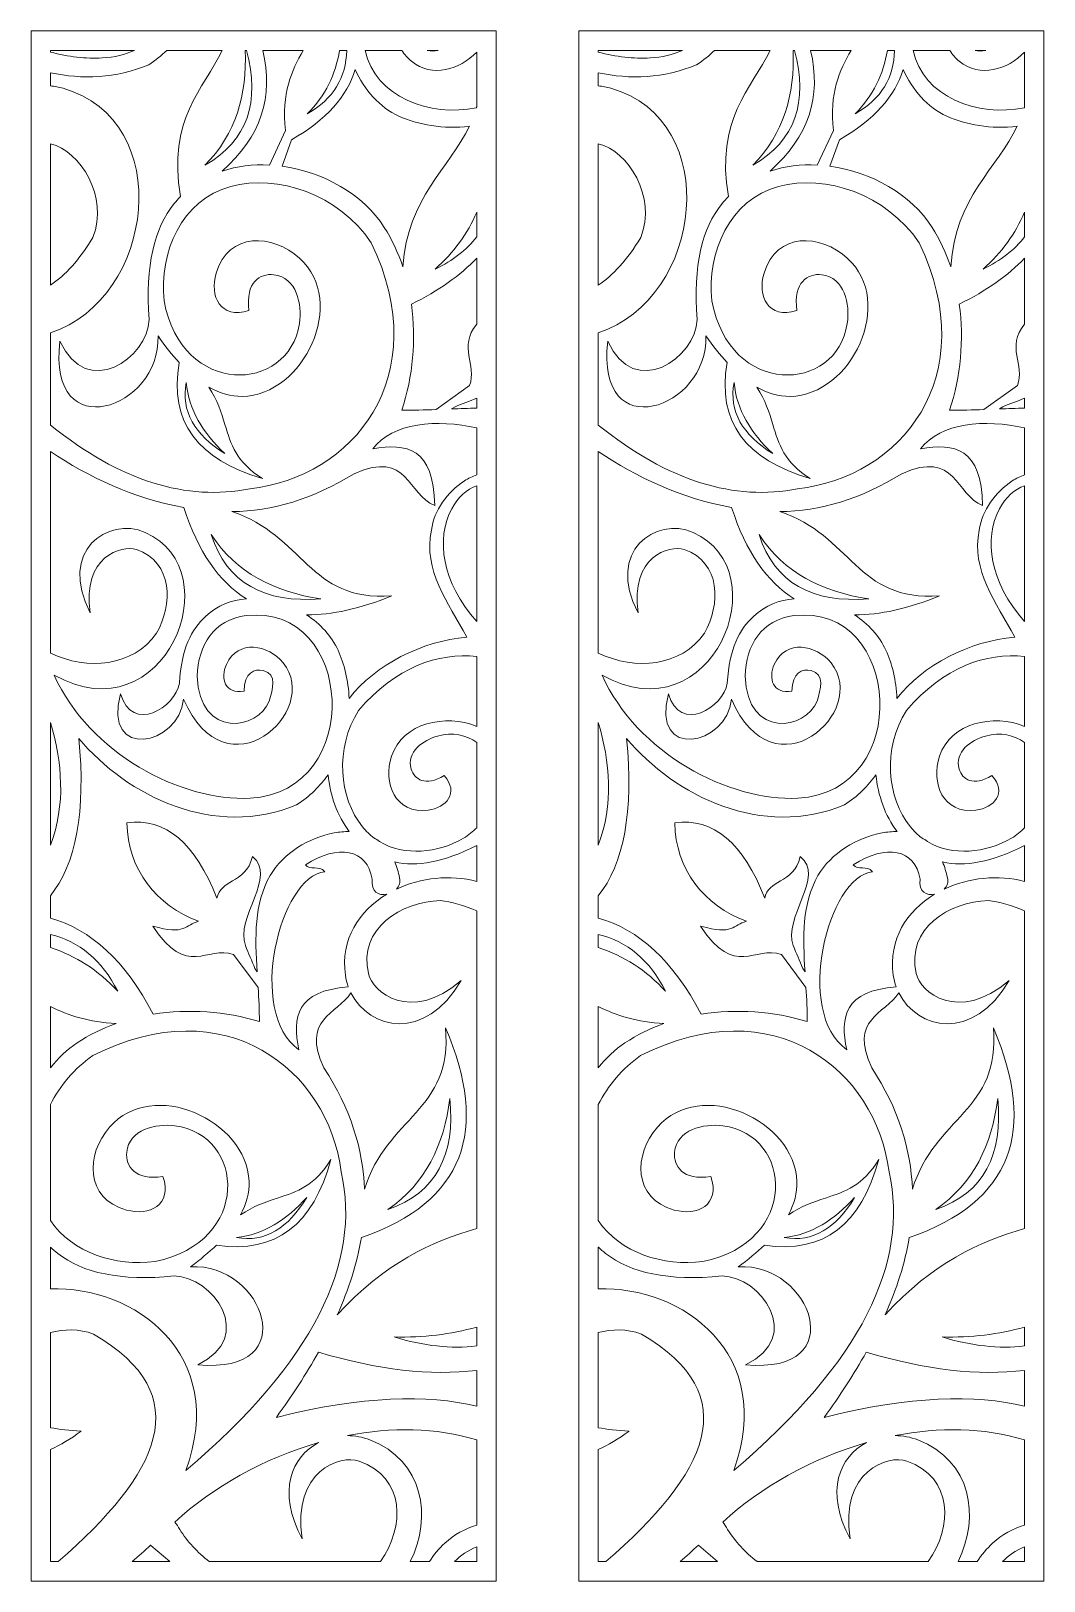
# Model space of a CAD drawing. Header units: centimetres. Extents: x -7.8 to 9.3, y -13.3 to 12.8.
import ezdxf

# ---------------------------------------------------------------- set-up
doc = ezdxf.new("R2010")
doc.units = ezdxf.units.CM
doc.header["$MEASUREMENT"] = 0
doc.layers.add('layer 1', color=7, linetype='Continuous')

msp = doc.modelspace()

# ---------------------------------------------------------------- linework, layer by layer
at = {"layer": 'layer 1', "color": 177, "lineweight": 9}
for points, knots in [([(-7.81154, 12.80697), (-7.81154, 12.80697), (0.02586, 12.80697), (0.02586, 12.80697), (0.02586, 12.80697), (0.02586, 12.80697), (0.02586, -13.31773), (0.02586, -13.31773), (0.02586, -13.31773), (0.02586, -13.31773), (-7.81154, -13.31773), (-7.81154, -13.31773), (-7.81154, -13.31773), (-7.81154, -13.31773), (-7.81154, 12.80697), (-7.81154, 12.80697)], [0, 0, 0, 0, 0.2, 0.2, 0.2, 0.2, 0.4, 0.4, 0.4, 0.4, 0.6, 0.6, 0.6, 0.6, 1, 1, 1, 1]), ([(-5.52409, 12.48041), (-5.52409, 12.48041), (-4.5893, 12.48041), (-4.5893, 12.48041), (-4.5893, 12.48041), (-4.90208, 11.8291), (-5.51597, 11.32034), (-5.29185, 10.01601), (-5.29185, 10.01601), (-5.32906, 9.97831), (-5.36499, 9.93877), (-5.39933, 9.89674), (-5.39933, 9.89674), (-5.73389, 9.48739), (-5.88992, 8.85389), (-5.82029, 7.94343), (-5.82029, 7.94343), (-5.83594, 7.30023), (-6.87472, 6.57402), (-7.32352, 7.57846), (-7.32352, 7.57846), (-7.53866, 5.77979), (-5.62428, 6.43579), (-5.67097, 7.66722), (-5.67097, 7.66722), (-5.55359, 7.4993), (-5.43503, 7.34907), (-5.31471, 7.21892), (-5.31471, 7.21892), (-5.48936, 6.21867), (-4.99743, 5.57978), (-3.9132, 5.26284), (-3.9132, 5.26284), (-4.35107, 5.53952), (-4.44496, 5.84454), (-4.54315, 6.17464), (-4.54315, 6.17464), (-4.6044, 6.37337), (-4.66859, 6.58393), (-4.81486, 6.80468), (-4.81486, 6.80468), (-4.63144, 6.69976), (-4.44421, 6.64521), (-4.25314, 6.64824), (-4.25314, 6.64824), (-3.21334, 6.66706), (-2.46975, 8.23839), (-3.28814, 8.97844), (-3.28814, 8.97844), (-3.73913, 9.39052), (-4.4825, 9.42534), (-4.69133, 8.72439), (-4.69133, 8.72439), (-4.80581, 8.34434), (-4.62478, 7.94161), (-4.13864, 8.09716), (-4.13864, 8.09716), (-4.20139, 8.57625), (-3.95344, 8.724), (-3.71936, 8.69938), (-3.71936, 8.69938), (-3.33259, 8.65221), (-3.24111, 8.19988), (-3.28952, 7.87939), (-3.28952, 7.87939), (-3.46487, 6.69308), (-5.27537, 6.62808), (-5.56916, 8.26108), (-5.56916, 8.26108), (-5.65478, 9.07338), (-5.27656, 9.95934), (-4.44671, 10.18615), (-4.44671, 10.18615), (-3.65525, 10.40085), (-2.63217, 10.05676), (-2.07722, 9.23811), (-2.07722, 9.23811), (-0.99418, 6.9729), (-2.39384, 5.27785), (-4.12617, 5.09176), (-4.12617, 5.09176), (-5.18637, 4.88088), (-6.30412, 5.21402), (-7.48499, 6.16608), (-7.48499, 6.16608), (-7.48499, 6.16608), (-7.48499, 7.7184), (-7.48499, 7.7184), (-7.48499, 7.7184), (-5.71133, 8.30613), (-5.3723, 11.30157), (-7.2716, 11.84143), (-7.2716, 11.84143), (-7.3423, 11.86152), (-7.41368, 11.87479), (-7.48499, 11.88199), (-7.48499, 11.88199), (-7.48499, 11.88199), (-7.48499, 12.10404), (-7.48499, 12.10404), (-7.48499, 12.10404), (-6.95005, 11.98598), (-6.38153, 12.00895), (-5.82769, 12.23907), (-5.82769, 12.23907), (-5.71411, 12.3127), (-5.61331, 12.3937), (-5.52409, 12.48041)], [0, 0, 0, 0, 0.03571429, 0.03571429, 0.03571429, 0.03571429, 0.07142857, 0.07142857, 0.07142857, 0.07142857, 0.10714286, 0.10714286, 0.10714286, 0.10714286, 0.14285714, 0.14285714, 0.14285714, 0.14285714, 0.17857143, 0.17857143, 0.17857143, 0.17857143, 0.21428571, 0.21428571, 0.21428571, 0.21428571, 0.25, 0.25, 0.25, 0.25, 0.28571429, 0.28571429, 0.28571429, 0.28571429, 0.32142857, 0.32142857, 0.32142857, 0.32142857, 0.35714286, 0.35714286, 0.35714286, 0.35714286, 0.39285714, 0.39285714, 0.39285714, 0.39285714, 0.42857143, 0.42857143, 0.42857143, 0.42857143, 0.46428571, 0.46428571, 0.46428571, 0.46428571, 0.5, 0.5, 0.5, 0.5, 0.53571429, 0.53571429, 0.53571429, 0.53571429, 0.57142857, 0.57142857, 0.57142857, 0.57142857, 0.60714286, 0.60714286, 0.60714286, 0.60714286, 0.64285714, 0.64285714, 0.64285714, 0.64285714, 0.67857143, 0.67857143, 0.67857143, 0.67857143, 0.71428571, 0.71428571, 0.71428571, 0.71428571, 0.75, 0.75, 0.75, 0.75, 0.78571429, 0.78571429, 0.78571429, 0.78571429, 0.82142857, 0.82142857, 0.82142857, 0.82142857, 0.85714286, 0.85714286, 0.85714286, 0.85714286, 0.89285714, 0.89285714, 0.89285714, 0.89285714, 0.92857143, 0.92857143, 0.92857143, 0.92857143, 1, 1, 1, 1]), ([(-7.48499, 12.48041), (-7.48499, 12.48041), (-6.0668, 12.48041), (-6.0668, 12.48041), (-6.0668, 12.48041), (-6.2249, 12.40878), (-6.40576, 12.36335), (-6.61069, 12.35235), (-6.61069, 12.35235), (-6.88652, 12.33755), (-7.18392, 12.37264), (-7.48499, 12.45206), (-7.48499, 12.45206), (-7.48499, 12.45206), (-7.48499, 12.48041), (-7.48499, 12.48041)], [0, 0, 0, 0, 0.2, 0.2, 0.2, 0.2, 0.4, 0.4, 0.4, 0.4, 0.6, 0.6, 0.6, 0.6, 1, 1, 1, 1]), ([(-4.20108, 12.48041), (-4.20108, 12.48041), (-4.17832, 12.48041), (-4.17832, 12.48041), (-4.17832, 12.48041), (-3.95027, 11.61695), (-4.15484, 10.95872), (-4.88037, 10.54679), (-4.88037, 10.54679), (-4.35696, 11.07025), (-4.17366, 11.73489), (-4.20108, 12.48041)], [0, 0, 0, 0, 0.25, 0.25, 0.25, 0.25, 0.5, 0.5, 0.5, 0.5, 1, 1, 1, 1]), ([(-3.90797, 12.48041), (-3.90797, 12.48041), (-3.22349, 12.48041), (-3.22349, 12.48041), (-3.22349, 12.48041), (-3.42168, 12.14437), (-3.59361, 11.75371), (-3.52305, 11.12855), (-3.52305, 11.12855), (-3.52305, 11.12855), (-3.79482, 10.54763), (-3.79482, 10.54763), (-3.79482, 10.54763), (-4.06737, 10.56124), (-4.33846, 10.52961), (-4.59064, 10.44635), (-4.59064, 10.44635), (-3.93626, 11.02083), (-3.71842, 11.7011), (-3.90797, 12.48041)], [0, 0, 0, 0, 0.16666667, 0.16666667, 0.16666667, 0.16666667, 0.33333333, 0.33333333, 0.33333333, 0.33333333, 0.5, 0.5, 0.5, 0.5, 0.66666667, 0.66666667, 0.66666667, 0.66666667, 1, 1, 1, 1]), ([(-2.61267, 12.48041), (-2.61267, 12.48041), (-2.49228, 12.48041), (-2.49228, 12.48041), (-2.49228, 12.48041), (-2.50084, 12.02327), (-2.71303, 11.66205), (-3.15615, 11.41202), (-3.15615, 11.41202), (-2.84879, 11.71613), (-2.67927, 12.07843), (-2.61267, 12.48041)], [0, 0, 0, 0, 0.25, 0.25, 0.25, 0.25, 0.5, 0.5, 0.5, 0.5, 1, 1, 1, 1]), ([(-2.17988, 12.48041), (-2.17988, 12.48041), (-1.56172, 12.48041), (-1.56172, 12.48041), (-1.56172, 12.48041), (-1.5191, 12.41132), (-1.46476, 12.34822), (-1.40157, 12.29623), (-1.40157, 12.29623), (-1.05104, 12.01771), (-0.58935, 12.15176), (-0.30069, 12.45183), (-0.30069, 12.45183), (-0.30069, 12.45183), (-0.30069, 11.53012), (-0.30069, 11.53012), (-0.30069, 11.53012), (-0.30213, 11.52477), (-0.30357, 11.51942), (-0.30506, 11.51411), (-0.30506, 11.51411), (-1.09231, 11.34839), (-2.01066, 11.69362), (-2.17988, 12.48041)], [0, 0, 0, 0, 0.14285714, 0.14285714, 0.14285714, 0.14285714, 0.28571429, 0.28571429, 0.28571429, 0.28571429, 0.42857143, 0.42857143, 0.42857143, 0.42857143, 0.57142857, 0.57142857, 0.57142857, 0.57142857, 0.71428571, 0.71428571, 0.71428571, 0.71428571, 1, 1, 1, 1]), ([(-1.13601, 12.48041), (-1.13601, 12.48041), (-0.95326, 12.48041), (-0.95326, 12.48041), (-0.95326, 12.48041), (-1.01905, 12.46805), (-1.08243, 12.46446), (-1.13601, 12.48041)], [0, 0, 0, 0, 0.33333333, 0.33333333, 0.33333333, 0.33333333, 1, 1, 1, 1]), ([(-0.4238, 11.20169), (-0.76449, 10.4917), (-1.46449, 10.01012), (-1.54616, 8.83201), (-1.54616, 8.83201), (-1.62457, 9.06961), (-1.72858, 9.2939), (-1.85875, 9.49669), (-1.85875, 9.49669), (-2.21662, 10.05627), (-2.88836, 10.4338), (-3.58129, 10.52775), (-3.58129, 10.52775), (-3.58129, 10.52775), (-3.41968, 10.97471), (-3.41968, 10.97471), (-3.41968, 10.97471), (-2.83518, 11.31233), (-2.48209, 11.70794), (-2.34827, 12.15822), (-2.34827, 12.15822), (-2.19728, 11.81457), (-1.9343, 11.5189), (-1.61135, 11.37193), (-1.61135, 11.37193), (-1.29348, 11.22666), (-0.86184, 11.14815), (-0.4238, 11.20169)], [0, 0, 0, 0, 0.125, 0.125, 0.125, 0.125, 0.25, 0.25, 0.25, 0.25, 0.375, 0.375, 0.375, 0.375, 0.5, 0.5, 0.5, 0.5, 0.625, 0.625, 0.625, 0.625, 0.75, 0.75, 0.75, 0.75, 1, 1, 1, 1]), ([(-7.48499, 8.52305), (-7.48499, 8.52305), (-7.48499, 10.90785), (-7.48499, 10.90785), (-7.48499, 10.90785), (-6.9769, 10.78253), (-6.49928, 10.01863), (-6.76913, 9.32426), (-6.76913, 9.32426), (-6.99741, 8.95051), (-7.23636, 8.68811), (-7.48499, 8.52305)], [0, 0, 0, 0, 0.25, 0.25, 0.25, 0.25, 0.5, 0.5, 0.5, 0.5, 1, 1, 1, 1]), ([(-0.30069, 9.75352), (-0.30069, 9.75352), (-0.30069, 9.33649), (-0.30069, 9.33649), (-0.30069, 9.33649), (-0.4696, 9.11922), (-0.70186, 8.93755), (-1.00147, 8.79397), (-1.00147, 8.79397), (-0.68342, 9.07218), (-0.45509, 9.39498), (-0.30069, 9.75352)], [0, 0, 0, 0, 0.25, 0.25, 0.25, 0.25, 0.5, 0.5, 0.5, 0.5, 1, 1, 1, 1]), ([(-0.30069, 8.97705), (-0.30069, 8.97705), (-0.30069, 7.86515), (-0.30069, 7.86515), (-0.30069, 7.86515), (-0.62189, 7.47643), (-0.28898, 7.18772), (-0.42271, 6.83009), (-0.42271, 6.83009), (-0.42271, 6.83009), (-0.9874, 6.4269), (-0.9874, 6.4269), (-0.9874, 6.4269), (-1.17972, 6.41982), (-1.37223, 6.41269), (-1.56436, 6.41829), (-1.56436, 6.41829), (-1.37558, 6.98153), (-1.31992, 7.60947), (-1.40151, 8.20181), (-1.40151, 8.20181), (-0.94269, 8.43131), (-0.57676, 8.69001), (-0.30069, 8.97705)], [0, 0, 0, 0, 0.14285714, 0.14285714, 0.14285714, 0.14285714, 0.28571429, 0.28571429, 0.28571429, 0.28571429, 0.42857143, 0.42857143, 0.42857143, 0.42857143, 0.57142857, 0.57142857, 0.57142857, 0.57142857, 0.71428571, 0.71428571, 0.71428571, 0.71428571, 1, 1, 1, 1]), ([(-4.54396, 5.68356), (-5.0555, 6.00476), (-5.28956, 6.39886), (-5.19538, 6.88208), (-5.19538, 6.88208), (-5.15754, 6.42333), (-4.91335, 6.03077), (-4.54396, 5.68356)], [0, 0, 0, 0, 0.33333333, 0.33333333, 0.33333333, 0.33333333, 1, 1, 1, 1]), ([(-0.30069, 6.61709), (-0.30069, 6.61709), (-0.30069, 6.44799), (-0.30069, 6.44799), (-0.30069, 6.44799), (-0.44058, 6.44813), (-0.58267, 6.44311), (-0.72581, 6.43695), (-0.72581, 6.43695), (-0.72581, 6.43695), (-0.66681, 6.47524), (-0.66681, 6.47524), (-0.66681, 6.47524), (-0.54641, 6.52138), (-0.42365, 6.56923), (-0.30069, 6.61709)], [0, 0, 0, 0, 0.2, 0.2, 0.2, 0.2, 0.4, 0.4, 0.4, 0.4, 0.6, 0.6, 0.6, 0.6, 1, 1, 1, 1]), ([(-0.30069, 6.11793), (-0.30069, 6.11793), (-0.30069, 5.32695), (-0.30069, 5.32695), (-0.30069, 5.32695), (-0.37192, 5.30256), (-0.44202, 5.26729), (-0.50965, 5.22313), (-0.50965, 5.22313), (-0.79152, 5.03576), (-1.01993, 4.7325), (-1.06497, 4.39269), (-1.06497, 4.39269), (-1.20439, 3.71577), (-0.78625, 3.17835), (-0.46733, 2.59117), (-0.46733, 2.59117), (-1.2294, 2.52105), (-2.00383, 2.13179), (-2.45145, 1.5558), (-2.45145, 1.5558), (-2.46407, 1.85939), (-2.53421, 2.144), (-2.63833, 2.37056), (-2.63833, 2.37056), (-2.74721, 2.60847), (-2.93691, 2.81357), (-3.16691, 2.96512), (-3.16691, 2.96512), (-2.74126, 2.96324), (-2.26264, 3.07114), (-1.73284, 3.28469), (-1.73284, 3.28469), (-3.13768, 3.18538), (-3.21422, 4.31007), (-4.42667, 4.70573), (-4.42667, 4.70573), (-3.74738, 4.71769), (-3.06141, 4.91365), (-2.36671, 5.34573), (-2.36671, 5.34573), (-1.45441, 5.75589), (-1.46379, 4.98675), (-1.00853, 4.8079), (-1.00853, 4.8079), (-1.02257, 5.77527), (-1.48298, 5.87157), (-2.05347, 5.76222), (-2.05347, 5.76222), (-1.71833, 6.2094), (-0.96689, 6.26771), (-0.30069, 6.11793)], [0, 0, 0, 0, 0.07142857, 0.07142857, 0.07142857, 0.07142857, 0.14285714, 0.14285714, 0.14285714, 0.14285714, 0.21428571, 0.21428571, 0.21428571, 0.21428571, 0.28571429, 0.28571429, 0.28571429, 0.28571429, 0.35714286, 0.35714286, 0.35714286, 0.35714286, 0.42857143, 0.42857143, 0.42857143, 0.42857143, 0.5, 0.5, 0.5, 0.5, 0.57142857, 0.57142857, 0.57142857, 0.57142857, 0.64285714, 0.64285714, 0.64285714, 0.64285714, 0.71428571, 0.71428571, 0.71428571, 0.71428571, 0.78571429, 0.78571429, 0.78571429, 0.78571429, 0.85714286, 0.85714286, 0.85714286, 0.85714286, 1, 1, 1, 1]), ([(-7.48499, 2.32273), (-7.48499, 2.32273), (-7.48499, 5.71812), (-7.48499, 5.71812), (-7.48499, 5.71812), (-6.83743, 5.28924), (-6.09817, 4.93051), (-5.23799, 4.77622), (-5.23799, 4.77622), (-4.99819, 4.03139), (-4.64468, 3.52299), (-4.18321, 3.23866), (-4.18321, 3.23866), (-4.43222, 3.21668), (-4.67054, 3.12446), (-4.86513, 2.94469), (-4.86513, 2.94469), (-5.11575, 2.71319), (-5.27243, 2.40399), (-5.30987, 1.81583), (-5.30987, 1.81583), (-5.3777, 1.40618), (-6.10696, 0.95387), (-6.3034, 1.63619), (-6.3034, 1.63619), (-6.60274, 0.50599), (-5.32023, 0.75304), (-5.23927, 1.54427), (-5.23927, 1.54427), (-4.53352, -0.11253), (-2.90439, 1.33457), (-3.56219, 2.15885), (-3.56219, 2.15885), (-3.81337, 2.46279), (-4.32155, 2.56097), (-4.51809, 2.13178), (-4.51809, 2.13178), (-4.62543, 1.89919), (-4.54599, 1.62551), (-4.2213, 1.68119), (-4.2213, 1.68119), (-4.21833, 1.99303), (-4.04655, 2.06516), (-3.89916, 2.02836), (-3.89916, 2.02836), (-3.65623, 1.96342), (-3.73819, 1.71148), (-3.79798, 1.51101), (-3.79798, 1.51101), (-3.98044, 1.03162), (-4.97107, 0.8627), (-5.01194, 1.93279), (-5.01194, 1.93279), (-4.99357, 2.45961), (-4.73567, 2.88297), (-4.18489, 2.95326), (-4.18489, 2.95326), (-2.36708, 3.17026), (-2.1699, -0.01868), (-4.11932, -0.12335), (-4.11932, -0.12335), (-5.28422, -0.18585), (-6.83366, 0.63979), (-7.42016, 1.94922), (-7.42016, 1.94922), (-5.56194, 0.90871), (-4.42495, 3.70883), (-5.88677, 4.35597), (-5.88677, 4.35597), (-6.51559, 4.63435), (-7.36252, 4.03815), (-6.81233, 3.00247), (-6.81233, 3.00247), (-6.95395, 3.94281), (-6.2869, 4.15338), (-6.03606, 4.06653), (-6.03606, 4.06653), (-5.41397, 3.85105), (-5.42309, 3.14075), (-5.69463, 2.65564), (-5.69463, 2.65564), (-6.09655, 2.09024), (-6.85982, 2.02388), (-7.48499, 2.32273)], [0, 0, 0, 0, 0.04545455, 0.04545455, 0.04545455, 0.04545455, 0.09090909, 0.09090909, 0.09090909, 0.09090909, 0.13636364, 0.13636364, 0.13636364, 0.13636364, 0.18181818, 0.18181818, 0.18181818, 0.18181818, 0.22727273, 0.22727273, 0.22727273, 0.22727273, 0.27272727, 0.27272727, 0.27272727, 0.27272727, 0.31818182, 0.31818182, 0.31818182, 0.31818182, 0.36363636, 0.36363636, 0.36363636, 0.36363636, 0.40909091, 0.40909091, 0.40909091, 0.40909091, 0.45454545, 0.45454545, 0.45454545, 0.45454545, 0.5, 0.5, 0.5, 0.5, 0.54545455, 0.54545455, 0.54545455, 0.54545455, 0.59090909, 0.59090909, 0.59090909, 0.59090909, 0.63636364, 0.63636364, 0.63636364, 0.63636364, 0.68181818, 0.68181818, 0.68181818, 0.68181818, 0.72727273, 0.72727273, 0.72727273, 0.72727273, 0.77272727, 0.77272727, 0.77272727, 0.77272727, 0.81818182, 0.81818182, 0.81818182, 0.81818182, 0.86363636, 0.86363636, 0.86363636, 0.86363636, 0.90909091, 0.90909091, 0.90909091, 0.90909091, 1, 1, 1, 1]), ([(-0.30069, 5.13824), (-0.30069, 5.13824), (-0.30069, 2.85663), (-0.30069, 2.85663), (-0.30069, 2.85663), (-0.89121, 3.51242), (-0.99276, 4.2516), (-0.72328, 4.75366), (-0.72328, 4.75366), (-0.62423, 4.93827), (-0.46746, 5.09486), (-0.30069, 5.13824)], [0, 0, 0, 0, 0.25, 0.25, 0.25, 0.25, 0.5, 0.5, 0.5, 0.5, 1, 1, 1, 1]), ([(-2.92832, 3.23592), (-3.8793, 3.16349), (-4.51248, 3.49774), (-4.7747, 4.32024), (-4.7747, 4.32024), (-4.35484, 3.67385), (-3.70839, 3.35281), (-2.92832, 3.23592)], [0, 0, 0, 0, 0.33333333, 0.33333333, 0.33333333, 0.33333333, 1, 1, 1, 1]), ([(-0.30069, 2.26305), (-0.30069, 2.26305), (-0.30069, 1.08577), (-0.30069, 1.08577), (-0.30069, 1.08577), (-0.82676, 1.30103), (-1.54636, 1.15122), (-1.73452, 0.58332), (-1.73452, 0.58332), (-1.88464, 0.13796), (-1.67852, -0.39608), (-1.12028, -0.3256), (-1.12028, -0.3256), (-0.81724, -0.28823), (-0.5899, -0.03586), (-0.85025, 0.2581), (-0.85025, 0.2581), (-1.16802, 0.06522), (-1.34899, 0.19393), (-1.40429, 0.36635), (-1.40429, 0.36635), (-1.49109, 0.65323), (-1.20109, 0.85803), (-0.96046, 0.92337), (-0.96046, 0.92337), (-0.7069, 0.99312), (-0.47637, 0.94096), (-0.30069, 0.81436), (-0.30069, 0.81436), (-0.30069, 0.81436), (-0.30069, -0.62067), (-0.30069, -0.62067), (-0.30069, -0.62067), (-0.36437, -0.68307), (-0.43775, -0.74314), (-0.52172, -0.79975), (-0.52172, -0.79975), (-0.95696, -1.04906), (-1.517, -1.10491), (-1.93744, -0.85592), (-1.93744, -0.85592), (-1.96769, -0.83223), (-1.99935, -0.8112), (-2.03225, -0.79273), (-2.03225, -0.79273), (-2.10195, -0.74067), (-2.16671, -0.67895), (-2.22513, -0.60699), (-2.22513, -0.60699), (-2.62186, -0.11647), (-2.69718, 0.71042), (-2.29311, 1.35511), (-2.29311, 1.35511), (-1.66584, 2.08548), (-0.94689, 2.33762), (-0.30069, 2.26305)], [0, 0, 0, 0, 0.06666667, 0.06666667, 0.06666667, 0.06666667, 0.13333333, 0.13333333, 0.13333333, 0.13333333, 0.2, 0.2, 0.2, 0.2, 0.26666667, 0.26666667, 0.26666667, 0.26666667, 0.33333333, 0.33333333, 0.33333333, 0.33333333, 0.4, 0.4, 0.4, 0.4, 0.46666667, 0.46666667, 0.46666667, 0.46666667, 0.53333333, 0.53333333, 0.53333333, 0.53333333, 0.6, 0.6, 0.6, 0.6, 0.66666667, 0.66666667, 0.66666667, 0.66666667, 0.73333333, 0.73333333, 0.73333333, 0.73333333, 0.8, 0.8, 0.8, 0.8, 0.86666667, 0.86666667, 0.86666667, 0.86666667, 1, 1, 1, 1]), ([(-7.48499, -0.91352), (-7.48499, -0.91352), (-7.48499, 1.14968), (-7.48499, 1.14968), (-7.48499, 1.14968), (-7.28536, 0.50507), (-7.22291, -0.24646), (-7.48499, -0.91352)], [0, 0, 0, 0, 0.33333333, 0.33333333, 0.33333333, 0.33333333, 1, 1, 1, 1]), ([(-7.48499, -2.14558), (-7.48499, -2.14558), (-7.48499, -1.76682), (-7.48499, -1.76682), (-7.48499, -1.76682), (-7.05673, -1.25165), (-6.8847, -0.32913), (-7.00621, 0.88461), (-7.00621, 0.88461), (-6.19162, -0.09647), (-4.71816, -0.81078), (-3.33631, -0.23665), (-3.33631, -0.23665), (-3.11251, -0.09156), (-2.93793, 0.08198), (-2.80507, 0.27188), (-2.80507, 0.27188), (-2.77256, -0.07633), (-2.65183, -0.41743), (-2.4479, -0.68713), (-2.4479, -0.68713), (-2.53036, -0.68565), (-2.61535, -0.69339), (-2.70136, -0.70944), (-2.70136, -0.70944), (-3.13316, -0.79367), (-3.55871, -1.04372), (-3.78232, -1.42904), (-3.78232, -1.42904), (-4.05583, -1.90336), (-4.03783, -2.46918), (-4.00036, -3.05176), (-4.00036, -3.05176), (-4.00036, -3.05176), (-4.03991, -2.99358), (-4.03991, -2.99358), (-4.03991, -2.99358), (-4.09158, -2.86686), (-4.1452, -2.73751), (-4.19875, -2.60808), (-4.19875, -2.60808), (-4.37905, -2.14787), (-3.65253, -1.42605), (-4.08046, -1.10812), (-4.08046, -1.10812), (-4.13432, -1.34862), (-4.27996, -1.43463), (-4.41498, -1.51763), (-4.41498, -1.51763), (-4.53725, -1.58776), (-4.64922, -1.6552), (-4.67898, -1.81138), (-4.67898, -1.81138), (-5.0396, -0.87829), (-5.5454, -0.45165), (-6.19572, -0.5395), (-6.19572, -0.5395), (-6.18391, -1.3219), (-5.70118, -1.93432), (-4.98655, -2.19818), (-4.98655, -2.19818), (-5.21456, -2.26345), (-5.21212, -2.43622), (-5.75986, -2.28013), (-5.75986, -2.28013), (-5.17827, -3.16967), (-4.85076, -2.59925), (-4.39985, -2.75706), (-4.39985, -2.75706), (-4.39985, -2.75706), (-3.98478, -3.3131), (-3.98478, -3.3131), (-3.98478, -3.3131), (-3.97362, -3.50521), (-3.96242, -3.69754), (-3.96393, -3.88973), (-3.96393, -3.88973), (-4.53105, -3.71293), (-5.16004, -3.67059), (-5.75051, -3.76471), (-5.75051, -3.76471), (-6.22395, -2.86632), (-6.80378, -2.33355), (-7.48499, -2.14558)], [0, 0, 0, 0, 0.04545455, 0.04545455, 0.04545455, 0.04545455, 0.09090909, 0.09090909, 0.09090909, 0.09090909, 0.13636364, 0.13636364, 0.13636364, 0.13636364, 0.18181818, 0.18181818, 0.18181818, 0.18181818, 0.22727273, 0.22727273, 0.22727273, 0.22727273, 0.27272727, 0.27272727, 0.27272727, 0.27272727, 0.31818182, 0.31818182, 0.31818182, 0.31818182, 0.36363636, 0.36363636, 0.36363636, 0.36363636, 0.40909091, 0.40909091, 0.40909091, 0.40909091, 0.45454545, 0.45454545, 0.45454545, 0.45454545, 0.5, 0.5, 0.5, 0.5, 0.54545455, 0.54545455, 0.54545455, 0.54545455, 0.59090909, 0.59090909, 0.59090909, 0.59090909, 0.63636364, 0.63636364, 0.63636364, 0.63636364, 0.68181818, 0.68181818, 0.68181818, 0.68181818, 0.72727273, 0.72727273, 0.72727273, 0.72727273, 0.77272727, 0.77272727, 0.77272727, 0.77272727, 0.81818182, 0.81818182, 0.81818182, 0.81818182, 0.86363636, 0.86363636, 0.86363636, 0.86363636, 0.90909091, 0.90909091, 0.90909091, 0.90909091, 1, 1, 1, 1]), ([(-2.46461, -3.3052), (-3.33829, -3.36724), (-3.41479, -3.81681), (-3.29765, -4.36484), (-3.29765, -4.36484), (-4.19064, -3.72468), (-3.61533, -1.4434), (-2.86258, -1.36255), (-2.86258, -1.36255), (-2.95872, -1.24516), (-3.11523, -1.34683), (-3.18721, -1.24675), (-3.18721, -1.24675), (-2.63849, -0.89618), (-2.14411, -0.97369), (-2.06296, -1.4882), (-2.06296, -1.4882), (-2.08843, -1.7065), (-1.95074, -1.77009), (-1.81817, -1.74378), (-1.81817, -1.74378), (-2.28504, -2.02343), (-2.59859, -2.49929), (-2.51372, -3.10918), (-2.51372, -3.10918), (-2.50426, -3.1771), (-2.48757, -3.24269), (-2.46461, -3.3052)], [0, 0, 0, 0, 0.125, 0.125, 0.125, 0.125, 0.25, 0.25, 0.25, 0.25, 0.375, 0.375, 0.375, 0.375, 0.5, 0.5, 0.5, 0.5, 0.625, 0.625, 0.625, 0.625, 0.75, 0.75, 0.75, 0.75, 1, 1, 1, 1]), ([(-0.30069, -0.92001), (-0.30069, -0.92001), (-0.30069, -1.52754), (-0.30069, -1.52754), (-0.30069, -1.52754), (-0.74601, -1.40819), (-1.24305, -1.46279), (-1.65445, -1.65625), (-1.65445, -1.65625), (-1.60612, -1.60602), (-1.58064, -1.53916), (-1.60258, -1.46513), (-1.60258, -1.46513), (-1.62195, -1.36588), (-1.64904, -1.27737), (-1.68268, -1.19879), (-1.68268, -1.19879), (-1.31523, -1.28547), (-0.86043, -1.2054), (-0.30069, -0.92001)], [0, 0, 0, 0, 0.16666667, 0.16666667, 0.16666667, 0.16666667, 0.33333333, 0.33333333, 0.33333333, 0.33333333, 0.5, 0.5, 0.5, 0.5, 0.66666667, 0.66666667, 0.66666667, 0.66666667, 1, 1, 1, 1]), ([(-0.30069, -2.02452), (-0.30069, -2.02452), (-0.30069, -7.37698), (-0.30069, -7.37698), (-0.30069, -7.37698), (-1.06162, -7.59152), (-1.85305, -7.95885), (-2.65143, -8.83313), (-2.65143, -8.83313), (-2.45715, -8.39878), (-2.31686, -7.9637), (-2.24436, -7.52773), (-2.24436, -7.52773), (-0.5049, -6.92672), (-0.08567, -5.72514), (-0.82747, -3.99175), (-0.82747, -3.99175), (-0.6984, -5.39417), (-1.8212, -5.49454), (-2.19109, -6.71509), (-2.19109, -6.71509), (-2.21744, -6.03623), (-2.42791, -5.35454), (-2.87462, -4.66916), (-2.87462, -4.66916), (-3.26779, -3.84198), (-2.6562, -3.76634), (-2.42033, -3.40716), (-2.42033, -3.40716), (-2.11148, -4.01836), (-1.17296, -4.24687), (-0.56122, -3.19661), (-0.56122, -3.19661), (-1.42482, -3.93074), (-2.05715, -3.38727), (-2.12671, -3.07861), (-2.12671, -3.07861), (-2.2992, -2.31307), (-1.57393, -1.87614), (-0.91193, -1.84652), (-0.91193, -1.84652), (-0.73483, -1.87021), (-0.51382, -1.92545), (-0.30069, -2.02452)], [0, 0, 0, 0, 0.08333333, 0.08333333, 0.08333333, 0.08333333, 0.16666667, 0.16666667, 0.16666667, 0.16666667, 0.25, 0.25, 0.25, 0.25, 0.33333333, 0.33333333, 0.33333333, 0.33333333, 0.41666667, 0.41666667, 0.41666667, 0.41666667, 0.5, 0.5, 0.5, 0.5, 0.58333333, 0.58333333, 0.58333333, 0.58333333, 0.66666667, 0.66666667, 0.66666667, 0.66666667, 0.75, 0.75, 0.75, 0.75, 0.83333333, 0.83333333, 0.83333333, 0.83333333, 1, 1, 1, 1]), ([(-7.48499, -2.63768), (-7.48499, -2.63768), (-7.48499, -2.4195), (-7.48499, -2.4195), (-7.48499, -2.4195), (-6.99983, -2.53794), (-6.61757, -2.8501), (-6.35101, -3.37733), (-6.35101, -3.37733), (-6.67729, -3.0199), (-7.05951, -2.78129), (-7.48499, -2.63768)], [0, 0, 0, 0, 0.25, 0.25, 0.25, 0.25, 0.5, 0.5, 0.5, 0.5, 1, 1, 1, 1]), ([(-7.48499, -8.39485), (-7.48499, -8.39485), (-7.48499, -7.69323), (-7.48499, -7.69323), (-7.48499, -7.69323), (-7.48499, -7.69323), (-7.48182, -7.69266), (-7.48182, -7.69266), (-7.48182, -7.69266), (-7.44334, -7.72904), (-7.40306, -7.76413), (-7.3603, -7.79758), (-7.3603, -7.79758), (-6.94396, -8.12339), (-6.30729, -8.26595), (-5.39852, -8.17705), (-5.39852, -8.17705), (-4.75513, -8.17905), (-4.00705, -9.2022), (-5.00178, -9.6722), (-5.00178, -9.6722), (-3.19893, -9.84917), (-3.89536, -7.94912), (-5.12555, -8.02189), (-5.12555, -8.02189), (-4.96014, -7.90098), (-4.81246, -7.77926), (-4.68489, -7.65622), (-4.68489, -7.65622), (-3.68116, -7.80963), (-3.05284, -7.30425), (-2.75896, -6.21356), (-2.75896, -6.21356), (-3.02629, -6.65719), (-3.32926, -6.75753), (-3.65719, -6.86268), (-3.65719, -6.86268), (-3.85459, -6.92814), (-4.06373, -6.99678), (-4.28134, -7.1477), (-4.28134, -7.1477), (-4.18032, -6.96209), (-4.12976, -6.77375), (-4.13684, -6.58277), (-4.13684, -6.58277), (-4.1777, -5.54361), (-5.76443, -4.8335), (-6.48697, -5.6674), (-6.48697, -5.6674), (-6.8894, -6.12702), (-6.90844, -6.87095), (-6.20323, -7.06488), (-6.20323, -7.06488), (-5.82084, -7.17129), (-5.42205, -6.98175), (-5.58787, -6.49903), (-5.58787, -6.49903), (-6.06552, -6.57191), (-6.21849, -6.32717), (-6.19884, -6.0926), (-6.19884, -6.0926), (-6.15986, -5.70493), (-5.70957, -5.60387), (-5.38814, -5.64547), (-5.38814, -5.64547), (-4.19839, -5.79564), (-4.09502, -7.60435), (-5.72142, -7.93269), (-5.72142, -7.93269), (-6.38946, -8.01745), (-7.11417, -7.788), (-7.48499, -7.24263), (-7.48499, -7.24263), (-7.48499, -7.24263), (-7.48499, -5.28758), (-7.48499, -5.28758), (-7.48499, -5.28758), (-7.32196, -4.97122), (-7.08311, -4.68273), (-6.77226, -4.46224), (-6.77226, -4.46224), (-4.5305, -3.33145), (-2.80616, -4.69485), (-2.58341, -6.42284), (-2.58341, -6.42284), (-2.24595, -7.94946), (-3.04338, -9.62054), (-5.20304, -11.45788), (-5.20304, -11.45788), (-4.48368, -9.48358), (-6.07343, -8.3438), (-7.48499, -8.39485)], [0, 0, 0, 0, 0.04166667, 0.04166667, 0.04166667, 0.04166667, 0.08333333, 0.08333333, 0.08333333, 0.08333333, 0.125, 0.125, 0.125, 0.125, 0.16666667, 0.16666667, 0.16666667, 0.16666667, 0.20833333, 0.20833333, 0.20833333, 0.20833333, 0.25, 0.25, 0.25, 0.25, 0.29166667, 0.29166667, 0.29166667, 0.29166667, 0.33333333, 0.33333333, 0.33333333, 0.33333333, 0.375, 0.375, 0.375, 0.375, 0.41666667, 0.41666667, 0.41666667, 0.41666667, 0.45833333, 0.45833333, 0.45833333, 0.45833333, 0.5, 0.5, 0.5, 0.5, 0.54166667, 0.54166667, 0.54166667, 0.54166667, 0.58333333, 0.58333333, 0.58333333, 0.58333333, 0.625, 0.625, 0.625, 0.625, 0.66666667, 0.66666667, 0.66666667, 0.66666667, 0.70833333, 0.70833333, 0.70833333, 0.70833333, 0.75, 0.75, 0.75, 0.75, 0.79166667, 0.79166667, 0.79166667, 0.79166667, 0.83333333, 0.83333333, 0.83333333, 0.83333333, 0.875, 0.875, 0.875, 0.875, 0.91666667, 0.91666667, 0.91666667, 0.91666667, 1, 1, 1, 1]), ([(-7.48499, -4.66571), (-7.48499, -4.66571), (-7.48499, -3.63381), (-7.48499, -3.63381), (-7.48499, -3.63381), (-7.18239, -3.78575), (-6.83037, -3.90093), (-6.3775, -3.92269), (-6.3775, -3.92269), (-6.6134, -4.00614), (-6.8354, -4.11488), (-7.03539, -4.2493), (-7.03539, -4.2493), (-7.20372, -4.36205), (-7.35447, -4.50365), (-7.48499, -4.66571)], [0, 0, 0, 0, 0.2, 0.2, 0.2, 0.2, 0.4, 0.4, 0.4, 0.4, 0.6, 0.6, 0.6, 0.6, 1, 1, 1, 1]), ([(-0.75335, -5.18592), (-0.66079, -6.13514), (-0.98154, -6.77528), (-1.79831, -7.05488), (-1.79831, -7.05488), (-1.16097, -6.62141), (-0.85369, -5.96828), (-0.75335, -5.18592)], [0, 0, 0, 0, 0.33333333, 0.33333333, 0.33333333, 0.33333333, 1, 1, 1, 1]), ([(-3.16622, -6.85309), (-3.47649, -7.37131), (-3.86554, -7.61368), (-4.35065, -7.52977), (-4.35065, -7.52977), (-3.8928, -7.4822), (-3.5055, -7.22974), (-3.16622, -6.85309)], [0, 0, 0, 0, 0.33333333, 0.33333333, 0.33333333, 0.33333333, 1, 1, 1, 1]), ([(-7.35488, -12.99117), (-7.35488, -12.99117), (-7.48499, -12.99117), (-7.48499, -12.99117), (-7.48499, -12.99117), (-7.48499, -12.99117), (-7.48499, -11.09897), (-7.48499, -11.09897), (-7.48499, -11.09897), (-7.31793, -11.02731), (-7.1439, -10.92589), (-6.96487, -10.78997), (-6.96487, -10.78997), (-7.16201, -10.78227), (-7.33467, -10.76279), (-7.48499, -10.73375), (-7.48499, -10.73375), (-7.48499, -10.73375), (-7.48499, -9.13148), (-7.48499, -9.13148), (-7.48499, -9.13148), (-7.25622, -9.06838), (-7.0043, -9.06552), (-6.75892, -9.15494), (-6.75892, -9.15494), (-4.98119, -10.18963), (-5.65028, -11.51123), (-7.35488, -12.99117)], [0, 0, 0, 0, 0.125, 0.125, 0.125, 0.125, 0.25, 0.25, 0.25, 0.25, 0.375, 0.375, 0.375, 0.375, 0.5, 0.5, 0.5, 0.5, 0.625, 0.625, 0.625, 0.625, 0.75, 0.75, 0.75, 0.75, 1, 1, 1, 1]), ([(-0.30069, -9.03719), (-0.30069, -9.03719), (-0.30069, -9.35655), (-0.30069, -9.35655), (-0.30069, -9.35655), (-0.73223, -9.40622), (-1.19551, -9.35741), (-1.69253, -9.20448), (-1.69253, -9.20448), (-1.20196, -9.21919), (-0.73901, -9.16036), (-0.30069, -9.03719)], [0, 0, 0, 0, 0.25, 0.25, 0.25, 0.25, 0.5, 0.5, 0.5, 0.5, 1, 1, 1, 1]), ([(-0.30069, -9.76823), (-0.30069, -9.76823), (-0.30069, -10.36885), (-0.30069, -10.36885), (-0.30069, -10.36885), (-1.12928, -10.17611), (-2.22706, -10.19213), (-3.67774, -10.56036), (-3.67774, -10.56036), (-3.4129, -10.19395), (-3.17361, -9.8273), (-2.968, -9.46027), (-2.968, -9.46027), (-1.9664, -9.76093), (-1.07862, -9.86127), (-0.30069, -9.76823)], [0, 0, 0, 0, 0.2, 0.2, 0.2, 0.2, 0.4, 0.4, 0.4, 0.4, 0.6, 0.6, 0.6, 0.6, 1, 1, 1, 1]), ([(-0.30069, -10.941), (-0.30069, -10.941), (-0.30069, -12.37482), (-0.30069, -12.37482), (-0.30069, -12.37482), (-0.49637, -12.43307), (-0.68017, -12.53285), (-0.84006, -12.68056), (-0.84006, -12.68056), (-0.93868, -12.77166), (-1.02551, -12.87251), (-1.09953, -12.99117), (-1.09953, -12.99117), (-1.09953, -12.99117), (-1.42151, -12.99117), (-1.42151, -12.99117), (-1.42151, -12.99117), (-1.04622, -12.23224), (-1.19462, -11.2904), (-2.10033, -10.93964), (-2.10033, -10.93964), (-2.22396, -10.89176), (-2.35345, -10.86836), (-2.48127, -10.86796), (-2.48127, -10.86796), (-1.74511, -10.72353), (-0.99062, -10.72839), (-0.30069, -10.941)], [0, 0, 0, 0, 0.125, 0.125, 0.125, 0.125, 0.25, 0.25, 0.25, 0.25, 0.375, 0.375, 0.375, 0.375, 0.5, 0.5, 0.5, 0.5, 0.625, 0.625, 0.625, 0.625, 0.75, 0.75, 0.75, 0.75, 1, 1, 1, 1]), ([(-1.92457, -12.99117), (-1.92457, -12.99117), (-4.80913, -12.99117), (-4.80913, -12.99117), (-4.80913, -12.99117), (-5.00785, -12.83378), (-5.17875, -12.65138), (-5.30552, -12.4492), (-5.30552, -12.4492), (-5.33218, -12.39999), (-5.35908, -12.35883), (-5.38597, -12.32488), (-5.38597, -12.32488), (-4.75426, -11.73716), (-3.89051, -11.25005), (-2.96679, -10.98501), (-2.96679, -10.98501), (-3.41511, -11.22013), (-3.67316, -11.79785), (-3.2421, -12.60931), (-3.2421, -12.60931), (-3.4168, -11.44932), (-2.59266, -11.18612), (-2.28449, -11.29671), (-2.28449, -11.29671), (-1.49741, -11.57913), (-1.51015, -12.40494), (-1.92457, -12.99117)], [0, 0, 0, 0, 0.125, 0.125, 0.125, 0.125, 0.25, 0.25, 0.25, 0.25, 0.375, 0.375, 0.375, 0.375, 0.5, 0.5, 0.5, 0.5, 0.625, 0.625, 0.625, 0.625, 0.75, 0.75, 0.75, 0.75, 1, 1, 1, 1]), ([(-5.47369, -12.99117), (-5.47369, -12.99117), (-6.10441, -12.99117), (-6.10441, -12.99117), (-6.10441, -12.99117), (-6.00091, -12.90032), (-5.89793, -12.80794), (-5.79557, -12.71354), (-5.79557, -12.71354), (-5.79394, -12.71509), (-5.79239, -12.7167), (-5.79069, -12.7182), (-5.79069, -12.7182), (-5.79069, -12.7182), (-5.47369, -12.99117), (-5.47369, -12.99117)], [0, 0, 0, 0, 0.2, 0.2, 0.2, 0.2, 0.4, 0.4, 0.4, 0.4, 0.6, 0.6, 0.6, 0.6, 1, 1, 1, 1]), ([(-0.30069, -12.74427), (-0.30069, -12.74427), (-0.30069, -12.99117), (-0.30069, -12.99117), (-0.30069, -12.99117), (-0.30069, -12.99117), (-0.67481, -12.99117), (-0.67481, -12.99117), (-0.67481, -12.99117), (-0.57354, -12.88592), (-0.44922, -12.80176), (-0.30069, -12.74427)], [0, 0, 0, 0, 0.25, 0.25, 0.25, 0.25, 0.5, 0.5, 0.5, 0.5, 1, 1, 1, 1])]:
    msp.add_open_spline(points, degree=3, knots=knots, dxfattribs=at)
at = {"layer": 'layer 1', "color": 242, "lineweight": 9}
for points, knots in [([(1.41988, 12.80697), (1.41988, 12.80697), (9.25728, 12.80697), (9.25728, 12.80697), (9.25728, 12.80697), (9.25728, 12.80697), (9.25728, -13.31773), (9.25728, -13.31773), (9.25728, -13.31773), (9.25728, -13.31773), (1.41988, -13.31773), (1.41988, -13.31773), (1.41988, -13.31773), (1.41988, -13.31773), (1.41988, 12.80697), (1.41988, 12.80697)], [0, 0, 0, 0, 0.2, 0.2, 0.2, 0.2, 0.4, 0.4, 0.4, 0.4, 0.6, 0.6, 0.6, 0.6, 1, 1, 1, 1]), ([(3.70733, 12.48041), (3.70733, 12.48041), (4.64212, 12.48041), (4.64212, 12.48041), (4.64212, 12.48041), (4.32934, 11.8291), (3.71545, 11.32034), (3.93957, 10.01601), (3.93957, 10.01601), (3.90236, 9.97831), (3.86643, 9.93877), (3.83209, 9.89674), (3.83209, 9.89674), (3.49753, 9.48739), (3.3415, 8.85389), (3.41113, 7.94343), (3.41113, 7.94343), (3.39548, 7.30023), (2.3567, 6.57402), (1.9079, 7.57846), (1.9079, 7.57846), (1.69276, 5.77979), (3.60714, 6.43579), (3.56045, 7.66722), (3.56045, 7.66722), (3.67783, 7.4993), (3.79639, 7.34907), (3.91671, 7.21892), (3.91671, 7.21892), (3.74206, 6.21867), (4.23399, 5.57978), (5.31822, 5.26284), (5.31822, 5.26284), (4.88035, 5.53952), (4.78646, 5.84454), (4.68827, 6.17464), (4.68827, 6.17464), (4.62702, 6.37337), (4.56283, 6.58393), (4.41656, 6.80468), (4.41656, 6.80468), (4.59998, 6.69976), (4.78721, 6.64521), (4.97828, 6.64824), (4.97828, 6.64824), (6.01808, 6.66706), (6.76167, 8.23839), (5.94328, 8.97844), (5.94328, 8.97844), (5.49229, 9.39052), (4.74892, 9.42534), (4.54009, 8.72439), (4.54009, 8.72439), (4.42561, 8.34434), (4.60664, 7.94161), (5.09278, 8.09716), (5.09278, 8.09716), (5.03003, 8.57625), (5.27798, 8.724), (5.51206, 8.69938), (5.51206, 8.69938), (5.89883, 8.65221), (5.99031, 8.19988), (5.9419, 7.87939), (5.9419, 7.87939), (5.76655, 6.69308), (3.95605, 6.62808), (3.66226, 8.26108), (3.66226, 8.26108), (3.57664, 9.07338), (3.95486, 9.95934), (4.78471, 10.18615), (4.78471, 10.18615), (5.57617, 10.40085), (6.59925, 10.05676), (7.1542, 9.23811), (7.1542, 9.23811), (8.23724, 6.9729), (6.83758, 5.27785), (5.10525, 5.09176), (5.10525, 5.09176), (4.04505, 4.88088), (2.9273, 5.21402), (1.74643, 6.16608), (1.74643, 6.16608), (1.74643, 6.16608), (1.74643, 7.7184), (1.74643, 7.7184), (1.74643, 7.7184), (3.52009, 8.30613), (3.85912, 11.30157), (1.95982, 11.84143), (1.95982, 11.84143), (1.88912, 11.86152), (1.81774, 11.87479), (1.74643, 11.88199), (1.74643, 11.88199), (1.74643, 11.88199), (1.74643, 12.10404), (1.74643, 12.10404), (1.74643, 12.10404), (2.28137, 11.98598), (2.84989, 12.00895), (3.40373, 12.23907), (3.40373, 12.23907), (3.51731, 12.3127), (3.61811, 12.3937), (3.70733, 12.48041)], [0, 0, 0, 0, 0.03571429, 0.03571429, 0.03571429, 0.03571429, 0.07142857, 0.07142857, 0.07142857, 0.07142857, 0.10714286, 0.10714286, 0.10714286, 0.10714286, 0.14285714, 0.14285714, 0.14285714, 0.14285714, 0.17857143, 0.17857143, 0.17857143, 0.17857143, 0.21428571, 0.21428571, 0.21428571, 0.21428571, 0.25, 0.25, 0.25, 0.25, 0.28571429, 0.28571429, 0.28571429, 0.28571429, 0.32142857, 0.32142857, 0.32142857, 0.32142857, 0.35714286, 0.35714286, 0.35714286, 0.35714286, 0.39285714, 0.39285714, 0.39285714, 0.39285714, 0.42857143, 0.42857143, 0.42857143, 0.42857143, 0.46428571, 0.46428571, 0.46428571, 0.46428571, 0.5, 0.5, 0.5, 0.5, 0.53571429, 0.53571429, 0.53571429, 0.53571429, 0.57142857, 0.57142857, 0.57142857, 0.57142857, 0.60714286, 0.60714286, 0.60714286, 0.60714286, 0.64285714, 0.64285714, 0.64285714, 0.64285714, 0.67857143, 0.67857143, 0.67857143, 0.67857143, 0.71428571, 0.71428571, 0.71428571, 0.71428571, 0.75, 0.75, 0.75, 0.75, 0.78571429, 0.78571429, 0.78571429, 0.78571429, 0.82142857, 0.82142857, 0.82142857, 0.82142857, 0.85714286, 0.85714286, 0.85714286, 0.85714286, 0.89285714, 0.89285714, 0.89285714, 0.89285714, 0.92857143, 0.92857143, 0.92857143, 0.92857143, 1, 1, 1, 1]), ([(1.74643, 12.48041), (1.74643, 12.48041), (3.16462, 12.48041), (3.16462, 12.48041), (3.16462, 12.48041), (3.00652, 12.40878), (2.82566, 12.36335), (2.62073, 12.35235), (2.62073, 12.35235), (2.3449, 12.33755), (2.0475, 12.37264), (1.74643, 12.45206), (1.74643, 12.45206), (1.74643, 12.45206), (1.74643, 12.48041), (1.74643, 12.48041)], [0, 0, 0, 0, 0.2, 0.2, 0.2, 0.2, 0.4, 0.4, 0.4, 0.4, 0.6, 0.6, 0.6, 0.6, 1, 1, 1, 1]), ([(5.03034, 12.48041), (5.03034, 12.48041), (5.0531, 12.48041), (5.0531, 12.48041), (5.0531, 12.48041), (5.28115, 11.61695), (5.07658, 10.95872), (4.35105, 10.54679), (4.35105, 10.54679), (4.87446, 11.07025), (5.05776, 11.73489), (5.03034, 12.48041)], [0, 0, 0, 0, 0.25, 0.25, 0.25, 0.25, 0.5, 0.5, 0.5, 0.5, 1, 1, 1, 1]), ([(5.32345, 12.48041), (5.32345, 12.48041), (6.00793, 12.48041), (6.00793, 12.48041), (6.00793, 12.48041), (5.80974, 12.14437), (5.63781, 11.75371), (5.70837, 11.12855), (5.70837, 11.12855), (5.70837, 11.12855), (5.4366, 10.54763), (5.4366, 10.54763), (5.4366, 10.54763), (5.16405, 10.56124), (4.89296, 10.52961), (4.64078, 10.44635), (4.64078, 10.44635), (5.29516, 11.02083), (5.513, 11.7011), (5.32345, 12.48041)], [0, 0, 0, 0, 0.16666667, 0.16666667, 0.16666667, 0.16666667, 0.33333333, 0.33333333, 0.33333333, 0.33333333, 0.5, 0.5, 0.5, 0.5, 0.66666667, 0.66666667, 0.66666667, 0.66666667, 1, 1, 1, 1]), ([(6.61875, 12.48041), (6.61875, 12.48041), (6.73914, 12.48041), (6.73914, 12.48041), (6.73914, 12.48041), (6.73058, 12.02327), (6.51839, 11.66205), (6.07527, 11.41202), (6.07527, 11.41202), (6.38263, 11.71613), (6.55215, 12.07843), (6.61875, 12.48041)], [0, 0, 0, 0, 0.25, 0.25, 0.25, 0.25, 0.5, 0.5, 0.5, 0.5, 1, 1, 1, 1]), ([(7.05154, 12.48041), (7.05154, 12.48041), (7.6697, 12.48041), (7.6697, 12.48041), (7.6697, 12.48041), (7.71232, 12.41132), (7.76666, 12.34822), (7.82985, 12.29623), (7.82985, 12.29623), (8.18038, 12.01771), (8.64207, 12.15176), (8.93073, 12.45183), (8.93073, 12.45183), (8.93073, 12.45183), (8.93073, 11.53012), (8.93073, 11.53012), (8.93073, 11.53012), (8.92929, 11.52477), (8.92785, 11.51942), (8.92636, 11.51411), (8.92636, 11.51411), (8.13911, 11.34839), (7.22076, 11.69362), (7.05154, 12.48041)], [0, 0, 0, 0, 0.14285714, 0.14285714, 0.14285714, 0.14285714, 0.28571429, 0.28571429, 0.28571429, 0.28571429, 0.42857143, 0.42857143, 0.42857143, 0.42857143, 0.57142857, 0.57142857, 0.57142857, 0.57142857, 0.71428571, 0.71428571, 0.71428571, 0.71428571, 1, 1, 1, 1]), ([(8.09541, 12.48041), (8.09541, 12.48041), (8.27816, 12.48041), (8.27816, 12.48041), (8.27816, 12.48041), (8.21237, 12.46805), (8.14899, 12.46446), (8.09541, 12.48041)], [0, 0, 0, 0, 0.33333333, 0.33333333, 0.33333333, 0.33333333, 1, 1, 1, 1]), ([(8.80762, 11.20169), (8.46693, 10.4917), (7.76693, 10.01012), (7.68526, 8.83201), (7.68526, 8.83201), (7.60685, 9.06961), (7.50284, 9.2939), (7.37267, 9.49669), (7.37267, 9.49669), (7.0148, 10.05627), (6.34306, 10.4338), (5.65013, 10.52775), (5.65013, 10.52775), (5.65013, 10.52775), (5.81174, 10.97471), (5.81174, 10.97471), (5.81174, 10.97471), (6.39624, 11.31233), (6.74933, 11.70794), (6.88315, 12.15822), (6.88315, 12.15822), (7.03414, 11.81457), (7.29712, 11.5189), (7.62007, 11.37193), (7.62007, 11.37193), (7.93794, 11.22666), (8.36958, 11.14815), (8.80762, 11.20169)], [0, 0, 0, 0, 0.125, 0.125, 0.125, 0.125, 0.25, 0.25, 0.25, 0.25, 0.375, 0.375, 0.375, 0.375, 0.5, 0.5, 0.5, 0.5, 0.625, 0.625, 0.625, 0.625, 0.75, 0.75, 0.75, 0.75, 1, 1, 1, 1]), ([(1.74643, 8.52305), (1.74643, 8.52305), (1.74643, 10.90785), (1.74643, 10.90785), (1.74643, 10.90785), (2.25452, 10.78253), (2.73214, 10.01863), (2.46229, 9.32426), (2.46229, 9.32426), (2.23401, 8.95051), (1.99506, 8.68811), (1.74643, 8.52305)], [0, 0, 0, 0, 0.25, 0.25, 0.25, 0.25, 0.5, 0.5, 0.5, 0.5, 1, 1, 1, 1]), ([(8.93073, 9.75352), (8.93073, 9.75352), (8.93073, 9.33649), (8.93073, 9.33649), (8.93073, 9.33649), (8.76182, 9.11922), (8.52956, 8.93755), (8.22995, 8.79397), (8.22995, 8.79397), (8.548, 9.07218), (8.77633, 9.39498), (8.93073, 9.75352)], [0, 0, 0, 0, 0.25, 0.25, 0.25, 0.25, 0.5, 0.5, 0.5, 0.5, 1, 1, 1, 1]), ([(8.93073, 8.97705), (8.93073, 8.97705), (8.93073, 7.86515), (8.93073, 7.86515), (8.93073, 7.86515), (8.60953, 7.47643), (8.94244, 7.18772), (8.80871, 6.83009), (8.80871, 6.83009), (8.80871, 6.83009), (8.24402, 6.4269), (8.24402, 6.4269), (8.24402, 6.4269), (8.0517, 6.41982), (7.85919, 6.41269), (7.66706, 6.41829), (7.66706, 6.41829), (7.85584, 6.98153), (7.9115, 7.60947), (7.82991, 8.20181), (7.82991, 8.20181), (8.28873, 8.43131), (8.65466, 8.69001), (8.93073, 8.97705)], [0, 0, 0, 0, 0.14285714, 0.14285714, 0.14285714, 0.14285714, 0.28571429, 0.28571429, 0.28571429, 0.28571429, 0.42857143, 0.42857143, 0.42857143, 0.42857143, 0.57142857, 0.57142857, 0.57142857, 0.57142857, 0.71428571, 0.71428571, 0.71428571, 0.71428571, 1, 1, 1, 1]), ([(4.68746, 5.68356), (4.17592, 6.00476), (3.94186, 6.39886), (4.03604, 6.88208), (4.03604, 6.88208), (4.07388, 6.42333), (4.31807, 6.03077), (4.68746, 5.68356)], [0, 0, 0, 0, 0.33333333, 0.33333333, 0.33333333, 0.33333333, 1, 1, 1, 1]), ([(8.93073, 6.61709), (8.93073, 6.61709), (8.93073, 6.44799), (8.93073, 6.44799), (8.93073, 6.44799), (8.79084, 6.44813), (8.64875, 6.44311), (8.50561, 6.43695), (8.50561, 6.43695), (8.50561, 6.43695), (8.56461, 6.47524), (8.56461, 6.47524), (8.56461, 6.47524), (8.68501, 6.52138), (8.80777, 6.56923), (8.93073, 6.61709)], [0, 0, 0, 0, 0.2, 0.2, 0.2, 0.2, 0.4, 0.4, 0.4, 0.4, 0.6, 0.6, 0.6, 0.6, 1, 1, 1, 1]), ([(8.93073, 6.11793), (8.93073, 6.11793), (8.93073, 5.32695), (8.93073, 5.32695), (8.93073, 5.32695), (8.8595, 5.30256), (8.7894, 5.26729), (8.72177, 5.22313), (8.72177, 5.22313), (8.4399, 5.03576), (8.21149, 4.7325), (8.16645, 4.39269), (8.16645, 4.39269), (8.02703, 3.71577), (8.44517, 3.17835), (8.76409, 2.59117), (8.76409, 2.59117), (8.00202, 2.52105), (7.22759, 2.13179), (6.77997, 1.5558), (6.77997, 1.5558), (6.76735, 1.85939), (6.69721, 2.144), (6.59309, 2.37056), (6.59309, 2.37056), (6.48421, 2.60847), (6.29451, 2.81357), (6.06451, 2.96512), (6.06451, 2.96512), (6.49016, 2.96324), (6.96878, 3.07114), (7.49858, 3.28469), (7.49858, 3.28469), (6.09374, 3.18538), (6.0172, 4.31007), (4.80475, 4.70573), (4.80475, 4.70573), (5.48404, 4.71769), (6.17001, 4.91365), (6.86471, 5.34573), (6.86471, 5.34573), (7.77701, 5.75589), (7.76763, 4.98675), (8.22289, 4.8079), (8.22289, 4.8079), (8.20885, 5.77527), (7.74844, 5.87157), (7.17795, 5.76222), (7.17795, 5.76222), (7.51309, 6.2094), (8.26453, 6.26771), (8.93073, 6.11793)], [0, 0, 0, 0, 0.07142857, 0.07142857, 0.07142857, 0.07142857, 0.14285714, 0.14285714, 0.14285714, 0.14285714, 0.21428571, 0.21428571, 0.21428571, 0.21428571, 0.28571429, 0.28571429, 0.28571429, 0.28571429, 0.35714286, 0.35714286, 0.35714286, 0.35714286, 0.42857143, 0.42857143, 0.42857143, 0.42857143, 0.5, 0.5, 0.5, 0.5, 0.57142857, 0.57142857, 0.57142857, 0.57142857, 0.64285714, 0.64285714, 0.64285714, 0.64285714, 0.71428571, 0.71428571, 0.71428571, 0.71428571, 0.78571429, 0.78571429, 0.78571429, 0.78571429, 0.85714286, 0.85714286, 0.85714286, 0.85714286, 1, 1, 1, 1]), ([(1.74643, 2.32273), (1.74643, 2.32273), (1.74643, 5.71812), (1.74643, 5.71812), (1.74643, 5.71812), (2.39399, 5.28924), (3.13325, 4.93051), (3.99343, 4.77622), (3.99343, 4.77622), (4.23323, 4.03139), (4.58674, 3.52299), (5.04821, 3.23866), (5.04821, 3.23866), (4.7992, 3.21668), (4.56088, 3.12446), (4.36629, 2.94469), (4.36629, 2.94469), (4.11567, 2.71319), (3.95899, 2.40399), (3.92155, 1.81583), (3.92155, 1.81583), (3.85372, 1.40618), (3.12446, 0.95387), (2.92802, 1.63619), (2.92802, 1.63619), (2.62868, 0.50599), (3.91119, 0.75304), (3.99215, 1.54427), (3.99215, 1.54427), (4.6979, -0.11253), (6.32703, 1.33457), (5.66923, 2.15885), (5.66923, 2.15885), (5.41805, 2.46279), (4.90987, 2.56097), (4.71333, 2.13178), (4.71333, 2.13178), (4.60599, 1.89919), (4.68543, 1.62551), (5.01012, 1.68119), (5.01012, 1.68119), (5.01309, 1.99303), (5.18487, 2.06516), (5.33226, 2.02836), (5.33226, 2.02836), (5.57519, 1.96342), (5.49323, 1.71148), (5.43344, 1.51101), (5.43344, 1.51101), (5.25098, 1.03162), (4.26035, 0.8627), (4.21948, 1.93279), (4.21948, 1.93279), (4.23785, 2.45961), (4.49575, 2.88297), (5.04653, 2.95326), (5.04653, 2.95326), (6.86434, 3.17026), (7.06152, -0.01868), (5.1121, -0.12335), (5.1121, -0.12335), (3.9472, -0.18585), (2.39776, 0.63979), (1.81126, 1.94922), (1.81126, 1.94922), (3.66948, 0.90871), (4.80647, 3.70883), (3.34465, 4.35597), (3.34465, 4.35597), (2.71583, 4.63435), (1.8689, 4.03815), (2.41909, 3.00247), (2.41909, 3.00247), (2.27747, 3.94281), (2.94452, 4.15338), (3.19536, 4.06653), (3.19536, 4.06653), (3.81745, 3.85105), (3.80833, 3.14075), (3.53679, 2.65564), (3.53679, 2.65564), (3.13487, 2.09024), (2.3716, 2.02388), (1.74643, 2.32273)], [0, 0, 0, 0, 0.04545455, 0.04545455, 0.04545455, 0.04545455, 0.09090909, 0.09090909, 0.09090909, 0.09090909, 0.13636364, 0.13636364, 0.13636364, 0.13636364, 0.18181818, 0.18181818, 0.18181818, 0.18181818, 0.22727273, 0.22727273, 0.22727273, 0.22727273, 0.27272727, 0.27272727, 0.27272727, 0.27272727, 0.31818182, 0.31818182, 0.31818182, 0.31818182, 0.36363636, 0.36363636, 0.36363636, 0.36363636, 0.40909091, 0.40909091, 0.40909091, 0.40909091, 0.45454545, 0.45454545, 0.45454545, 0.45454545, 0.5, 0.5, 0.5, 0.5, 0.54545455, 0.54545455, 0.54545455, 0.54545455, 0.59090909, 0.59090909, 0.59090909, 0.59090909, 0.63636364, 0.63636364, 0.63636364, 0.63636364, 0.68181818, 0.68181818, 0.68181818, 0.68181818, 0.72727273, 0.72727273, 0.72727273, 0.72727273, 0.77272727, 0.77272727, 0.77272727, 0.77272727, 0.81818182, 0.81818182, 0.81818182, 0.81818182, 0.86363636, 0.86363636, 0.86363636, 0.86363636, 0.90909091, 0.90909091, 0.90909091, 0.90909091, 1, 1, 1, 1]), ([(8.93073, 5.13824), (8.93073, 5.13824), (8.93073, 2.85663), (8.93073, 2.85663), (8.93073, 2.85663), (8.34021, 3.51242), (8.23866, 4.2516), (8.50814, 4.75366), (8.50814, 4.75366), (8.60719, 4.93827), (8.76396, 5.09486), (8.93073, 5.13824)], [0, 0, 0, 0, 0.25, 0.25, 0.25, 0.25, 0.5, 0.5, 0.5, 0.5, 1, 1, 1, 1]), ([(6.3031, 3.23592), (5.35212, 3.16349), (4.71894, 3.49774), (4.45672, 4.32024), (4.45672, 4.32024), (4.87658, 3.67385), (5.52303, 3.35281), (6.3031, 3.23592)], [0, 0, 0, 0, 0.33333333, 0.33333333, 0.33333333, 0.33333333, 1, 1, 1, 1]), ([(8.93073, 2.26305), (8.93073, 2.26305), (8.93073, 1.08577), (8.93073, 1.08577), (8.93073, 1.08577), (8.40466, 1.30103), (7.68506, 1.15122), (7.4969, 0.58332), (7.4969, 0.58332), (7.34678, 0.13796), (7.5529, -0.39608), (8.11114, -0.3256), (8.11114, -0.3256), (8.41418, -0.28823), (8.64152, -0.03586), (8.38117, 0.2581), (8.38117, 0.2581), (8.0634, 0.06522), (7.88243, 0.19393), (7.82713, 0.36635), (7.82713, 0.36635), (7.74033, 0.65323), (8.03033, 0.85803), (8.27096, 0.92337), (8.27096, 0.92337), (8.52452, 0.99312), (8.75505, 0.94096), (8.93073, 0.81436), (8.93073, 0.81436), (8.93073, 0.81436), (8.93073, -0.62067), (8.93073, -0.62067), (8.93073, -0.62067), (8.86705, -0.68307), (8.79367, -0.74314), (8.7097, -0.79975), (8.7097, -0.79975), (8.27446, -1.04906), (7.71442, -1.10491), (7.29398, -0.85592), (7.29398, -0.85592), (7.26373, -0.83223), (7.23207, -0.8112), (7.19917, -0.79273), (7.19917, -0.79273), (7.12947, -0.74067), (7.06471, -0.67895), (7.00629, -0.60699), (7.00629, -0.60699), (6.60956, -0.11647), (6.53424, 0.71042), (6.93831, 1.35511), (6.93831, 1.35511), (7.56558, 2.08548), (8.28453, 2.33762), (8.93073, 2.26305)], [0, 0, 0, 0, 0.06666667, 0.06666667, 0.06666667, 0.06666667, 0.13333333, 0.13333333, 0.13333333, 0.13333333, 0.2, 0.2, 0.2, 0.2, 0.26666667, 0.26666667, 0.26666667, 0.26666667, 0.33333333, 0.33333333, 0.33333333, 0.33333333, 0.4, 0.4, 0.4, 0.4, 0.46666667, 0.46666667, 0.46666667, 0.46666667, 0.53333333, 0.53333333, 0.53333333, 0.53333333, 0.6, 0.6, 0.6, 0.6, 0.66666667, 0.66666667, 0.66666667, 0.66666667, 0.73333333, 0.73333333, 0.73333333, 0.73333333, 0.8, 0.8, 0.8, 0.8, 0.86666667, 0.86666667, 0.86666667, 0.86666667, 1, 1, 1, 1]), ([(1.74643, -0.91352), (1.74643, -0.91352), (1.74643, 1.14968), (1.74643, 1.14968), (1.74643, 1.14968), (1.94606, 0.50507), (2.00851, -0.24646), (1.74643, -0.91352)], [0, 0, 0, 0, 0.33333333, 0.33333333, 0.33333333, 0.33333333, 1, 1, 1, 1]), ([(1.74643, -2.14558), (1.74643, -2.14558), (1.74643, -1.76682), (1.74643, -1.76682), (1.74643, -1.76682), (2.17469, -1.25165), (2.34672, -0.32913), (2.22521, 0.88461), (2.22521, 0.88461), (3.0398, -0.09647), (4.51326, -0.81078), (5.89511, -0.23665), (5.89511, -0.23665), (6.11891, -0.09156), (6.29349, 0.08198), (6.42635, 0.27188), (6.42635, 0.27188), (6.45886, -0.07633), (6.57959, -0.41743), (6.78352, -0.68713), (6.78352, -0.68713), (6.70106, -0.68565), (6.61607, -0.69339), (6.53006, -0.70944), (6.53006, -0.70944), (6.09826, -0.79367), (5.67271, -1.04372), (5.4491, -1.42904), (5.4491, -1.42904), (5.17559, -1.90336), (5.19359, -2.46918), (5.23106, -3.05176), (5.23106, -3.05176), (5.23106, -3.05176), (5.19151, -2.99358), (5.19151, -2.99358), (5.19151, -2.99358), (5.13984, -2.86686), (5.08622, -2.73751), (5.03267, -2.60808), (5.03267, -2.60808), (4.85237, -2.14787), (5.57889, -1.42605), (5.15096, -1.10812), (5.15096, -1.10812), (5.0971, -1.34862), (4.95146, -1.43463), (4.81644, -1.51763), (4.81644, -1.51763), (4.69417, -1.58776), (4.5822, -1.6552), (4.55244, -1.81138), (4.55244, -1.81138), (4.19182, -0.87829), (3.68602, -0.45165), (3.0357, -0.5395), (3.0357, -0.5395), (3.04751, -1.3219), (3.53024, -1.93432), (4.24487, -2.19818), (4.24487, -2.19818), (4.01686, -2.26345), (4.0193, -2.43622), (3.47156, -2.28013), (3.47156, -2.28013), (4.05315, -3.16967), (4.38066, -2.59925), (4.83157, -2.75706), (4.83157, -2.75706), (4.83157, -2.75706), (5.24664, -3.3131), (5.24664, -3.3131), (5.24664, -3.3131), (5.2578, -3.50521), (5.269, -3.69754), (5.26749, -3.88973), (5.26749, -3.88973), (4.70037, -3.71293), (4.07138, -3.67059), (3.48091, -3.76471), (3.48091, -3.76471), (3.00747, -2.86632), (2.42764, -2.33355), (1.74643, -2.14558)], [0, 0, 0, 0, 0.04545455, 0.04545455, 0.04545455, 0.04545455, 0.09090909, 0.09090909, 0.09090909, 0.09090909, 0.13636364, 0.13636364, 0.13636364, 0.13636364, 0.18181818, 0.18181818, 0.18181818, 0.18181818, 0.22727273, 0.22727273, 0.22727273, 0.22727273, 0.27272727, 0.27272727, 0.27272727, 0.27272727, 0.31818182, 0.31818182, 0.31818182, 0.31818182, 0.36363636, 0.36363636, 0.36363636, 0.36363636, 0.40909091, 0.40909091, 0.40909091, 0.40909091, 0.45454545, 0.45454545, 0.45454545, 0.45454545, 0.5, 0.5, 0.5, 0.5, 0.54545455, 0.54545455, 0.54545455, 0.54545455, 0.59090909, 0.59090909, 0.59090909, 0.59090909, 0.63636364, 0.63636364, 0.63636364, 0.63636364, 0.68181818, 0.68181818, 0.68181818, 0.68181818, 0.72727273, 0.72727273, 0.72727273, 0.72727273, 0.77272727, 0.77272727, 0.77272727, 0.77272727, 0.81818182, 0.81818182, 0.81818182, 0.81818182, 0.86363636, 0.86363636, 0.86363636, 0.86363636, 0.90909091, 0.90909091, 0.90909091, 0.90909091, 1, 1, 1, 1]), ([(6.76681, -3.3052), (5.89313, -3.36724), (5.81663, -3.81681), (5.93377, -4.36484), (5.93377, -4.36484), (5.04078, -3.72468), (5.61609, -1.4434), (6.36884, -1.36255), (6.36884, -1.36255), (6.2727, -1.24516), (6.11619, -1.34683), (6.04421, -1.24675), (6.04421, -1.24675), (6.59293, -0.89618), (7.08731, -0.97369), (7.16846, -1.4882), (7.16846, -1.4882), (7.14299, -1.7065), (7.28068, -1.77009), (7.41325, -1.74378), (7.41325, -1.74378), (6.94638, -2.02343), (6.63283, -2.49929), (6.7177, -3.10918), (6.7177, -3.10918), (6.72716, -3.1771), (6.74385, -3.24269), (6.76681, -3.3052)], [0, 0, 0, 0, 0.125, 0.125, 0.125, 0.125, 0.25, 0.25, 0.25, 0.25, 0.375, 0.375, 0.375, 0.375, 0.5, 0.5, 0.5, 0.5, 0.625, 0.625, 0.625, 0.625, 0.75, 0.75, 0.75, 0.75, 1, 1, 1, 1]), ([(8.93073, -0.92001), (8.93073, -0.92001), (8.93073, -1.52754), (8.93073, -1.52754), (8.93073, -1.52754), (8.48541, -1.40819), (7.98837, -1.46279), (7.57697, -1.65625), (7.57697, -1.65625), (7.6253, -1.60602), (7.65078, -1.53916), (7.62884, -1.46513), (7.62884, -1.46513), (7.60947, -1.36588), (7.58238, -1.27737), (7.54874, -1.19879), (7.54874, -1.19879), (7.91619, -1.28547), (8.37099, -1.2054), (8.93073, -0.92001)], [0, 0, 0, 0, 0.16666667, 0.16666667, 0.16666667, 0.16666667, 0.33333333, 0.33333333, 0.33333333, 0.33333333, 0.5, 0.5, 0.5, 0.5, 0.66666667, 0.66666667, 0.66666667, 0.66666667, 1, 1, 1, 1]), ([(8.93073, -2.02452), (8.93073, -2.02452), (8.93073, -7.37698), (8.93073, -7.37698), (8.93073, -7.37698), (8.1698, -7.59152), (7.37837, -7.95885), (6.57999, -8.83313), (6.57999, -8.83313), (6.77427, -8.39878), (6.91456, -7.9637), (6.98706, -7.52773), (6.98706, -7.52773), (8.72652, -6.92672), (9.14575, -5.72514), (8.40395, -3.99175), (8.40395, -3.99175), (8.53302, -5.39417), (7.41022, -5.49454), (7.04033, -6.71509), (7.04033, -6.71509), (7.01398, -6.03623), (6.80351, -5.35454), (6.3568, -4.66916), (6.3568, -4.66916), (5.96363, -3.84198), (6.57522, -3.76634), (6.81109, -3.40716), (6.81109, -3.40716), (7.11994, -4.01836), (8.05846, -4.24687), (8.6702, -3.19661), (8.6702, -3.19661), (7.8066, -3.93074), (7.17427, -3.38727), (7.10471, -3.07861), (7.10471, -3.07861), (6.93222, -2.31307), (7.65749, -1.87614), (8.31949, -1.84652), (8.31949, -1.84652), (8.49659, -1.87021), (8.7176, -1.92545), (8.93073, -2.02452)], [0, 0, 0, 0, 0.08333333, 0.08333333, 0.08333333, 0.08333333, 0.16666667, 0.16666667, 0.16666667, 0.16666667, 0.25, 0.25, 0.25, 0.25, 0.33333333, 0.33333333, 0.33333333, 0.33333333, 0.41666667, 0.41666667, 0.41666667, 0.41666667, 0.5, 0.5, 0.5, 0.5, 0.58333333, 0.58333333, 0.58333333, 0.58333333, 0.66666667, 0.66666667, 0.66666667, 0.66666667, 0.75, 0.75, 0.75, 0.75, 0.83333333, 0.83333333, 0.83333333, 0.83333333, 1, 1, 1, 1]), ([(1.74643, -2.63768), (1.74643, -2.63768), (1.74643, -2.4195), (1.74643, -2.4195), (1.74643, -2.4195), (2.23159, -2.53794), (2.61385, -2.8501), (2.88041, -3.37733), (2.88041, -3.37733), (2.55413, -3.0199), (2.17191, -2.78129), (1.74643, -2.63768)], [0, 0, 0, 0, 0.25, 0.25, 0.25, 0.25, 0.5, 0.5, 0.5, 0.5, 1, 1, 1, 1]), ([(1.74643, -8.39485), (1.74643, -8.39485), (1.74643, -7.69323), (1.74643, -7.69323), (1.74643, -7.69323), (1.74643, -7.69323), (1.7496, -7.69266), (1.7496, -7.69266), (1.7496, -7.69266), (1.78808, -7.72904), (1.82836, -7.76413), (1.87112, -7.79758), (1.87112, -7.79758), (2.28746, -8.12339), (2.92413, -8.26595), (3.8329, -8.17705), (3.8329, -8.17705), (4.47629, -8.17905), (5.22437, -9.2022), (4.22964, -9.6722), (4.22964, -9.6722), (6.03249, -9.84917), (5.33606, -7.94912), (4.10587, -8.02189), (4.10587, -8.02189), (4.27128, -7.90098), (4.41896, -7.77926), (4.54653, -7.65622), (4.54653, -7.65622), (5.55026, -7.80963), (6.17858, -7.30425), (6.47246, -6.21356), (6.47246, -6.21356), (6.20513, -6.65719), (5.90216, -6.75753), (5.57423, -6.86268), (5.57423, -6.86268), (5.37683, -6.92814), (5.16769, -6.99678), (4.95008, -7.1477), (4.95008, -7.1477), (5.0511, -6.96209), (5.10166, -6.77375), (5.09458, -6.58277), (5.09458, -6.58277), (5.05372, -5.54361), (3.46699, -4.8335), (2.74445, -5.6674), (2.74445, -5.6674), (2.34202, -6.12702), (2.32298, -6.87095), (3.02819, -7.06488), (3.02819, -7.06488), (3.41058, -7.17129), (3.80937, -6.98175), (3.64355, -6.49903), (3.64355, -6.49903), (3.1659, -6.57191), (3.01293, -6.32717), (3.03258, -6.0926), (3.03258, -6.0926), (3.07156, -5.70493), (3.52185, -5.60387), (3.84328, -5.64547), (3.84328, -5.64547), (5.03303, -5.79564), (5.1364, -7.60435), (3.51, -7.93269), (3.51, -7.93269), (2.84196, -8.01745), (2.11725, -7.788), (1.74643, -7.24263), (1.74643, -7.24263), (1.74643, -7.24263), (1.74643, -5.28758), (1.74643, -5.28758), (1.74643, -5.28758), (1.90946, -4.97122), (2.14831, -4.68273), (2.45916, -4.46224), (2.45916, -4.46224), (4.70092, -3.33145), (6.42526, -4.69485), (6.64801, -6.42284), (6.64801, -6.42284), (6.98547, -7.94946), (6.18804, -9.62054), (4.02838, -11.45788), (4.02838, -11.45788), (4.74774, -9.48358), (3.15799, -8.3438), (1.74643, -8.39485)], [0, 0, 0, 0, 0.04166667, 0.04166667, 0.04166667, 0.04166667, 0.08333333, 0.08333333, 0.08333333, 0.08333333, 0.125, 0.125, 0.125, 0.125, 0.16666667, 0.16666667, 0.16666667, 0.16666667, 0.20833333, 0.20833333, 0.20833333, 0.20833333, 0.25, 0.25, 0.25, 0.25, 0.29166667, 0.29166667, 0.29166667, 0.29166667, 0.33333333, 0.33333333, 0.33333333, 0.33333333, 0.375, 0.375, 0.375, 0.375, 0.41666667, 0.41666667, 0.41666667, 0.41666667, 0.45833333, 0.45833333, 0.45833333, 0.45833333, 0.5, 0.5, 0.5, 0.5, 0.54166667, 0.54166667, 0.54166667, 0.54166667, 0.58333333, 0.58333333, 0.58333333, 0.58333333, 0.625, 0.625, 0.625, 0.625, 0.66666667, 0.66666667, 0.66666667, 0.66666667, 0.70833333, 0.70833333, 0.70833333, 0.70833333, 0.75, 0.75, 0.75, 0.75, 0.79166667, 0.79166667, 0.79166667, 0.79166667, 0.83333333, 0.83333333, 0.83333333, 0.83333333, 0.875, 0.875, 0.875, 0.875, 0.91666667, 0.91666667, 0.91666667, 0.91666667, 1, 1, 1, 1]), ([(1.74643, -4.66571), (1.74643, -4.66571), (1.74643, -3.63381), (1.74643, -3.63381), (1.74643, -3.63381), (2.04903, -3.78575), (2.40105, -3.90093), (2.85392, -3.92269), (2.85392, -3.92269), (2.61802, -4.00614), (2.39602, -4.11488), (2.19603, -4.2493), (2.19603, -4.2493), (2.0277, -4.36205), (1.87695, -4.50365), (1.74643, -4.66571)], [0, 0, 0, 0, 0.2, 0.2, 0.2, 0.2, 0.4, 0.4, 0.4, 0.4, 0.6, 0.6, 0.6, 0.6, 1, 1, 1, 1]), ([(8.47807, -5.18592), (8.57063, -6.13514), (8.24988, -6.77528), (7.43311, -7.05488), (7.43311, -7.05488), (8.07045, -6.62141), (8.37773, -5.96828), (8.47807, -5.18592)], [0, 0, 0, 0, 0.33333333, 0.33333333, 0.33333333, 0.33333333, 1, 1, 1, 1]), ([(6.0652, -6.85309), (5.75493, -7.37131), (5.36588, -7.61368), (4.88077, -7.52977), (4.88077, -7.52977), (5.33862, -7.4822), (5.72592, -7.22974), (6.0652, -6.85309)], [0, 0, 0, 0, 0.33333333, 0.33333333, 0.33333333, 0.33333333, 1, 1, 1, 1]), ([(1.87654, -12.99117), (1.87654, -12.99117), (1.74643, -12.99117), (1.74643, -12.99117), (1.74643, -12.99117), (1.74643, -12.99117), (1.74643, -11.09897), (1.74643, -11.09897), (1.74643, -11.09897), (1.91349, -11.02731), (2.08752, -10.92589), (2.26655, -10.78997), (2.26655, -10.78997), (2.06941, -10.78227), (1.89675, -10.76279), (1.74643, -10.73375), (1.74643, -10.73375), (1.74643, -10.73375), (1.74643, -9.13148), (1.74643, -9.13148), (1.74643, -9.13148), (1.9752, -9.06838), (2.22712, -9.06552), (2.4725, -9.15494), (2.4725, -9.15494), (4.25023, -10.18963), (3.58114, -11.51123), (1.87654, -12.99117)], [0, 0, 0, 0, 0.125, 0.125, 0.125, 0.125, 0.25, 0.25, 0.25, 0.25, 0.375, 0.375, 0.375, 0.375, 0.5, 0.5, 0.5, 0.5, 0.625, 0.625, 0.625, 0.625, 0.75, 0.75, 0.75, 0.75, 1, 1, 1, 1]), ([(8.93073, -9.03719), (8.93073, -9.03719), (8.93073, -9.35655), (8.93073, -9.35655), (8.93073, -9.35655), (8.49919, -9.40622), (8.03591, -9.35741), (7.53889, -9.20448), (7.53889, -9.20448), (8.02946, -9.21919), (8.49241, -9.16036), (8.93073, -9.03719)], [0, 0, 0, 0, 0.25, 0.25, 0.25, 0.25, 0.5, 0.5, 0.5, 0.5, 1, 1, 1, 1]), ([(8.93073, -9.76823), (8.93073, -9.76823), (8.93073, -10.36885), (8.93073, -10.36885), (8.93073, -10.36885), (8.10214, -10.17611), (7.00436, -10.19213), (5.55368, -10.56036), (5.55368, -10.56036), (5.81852, -10.19395), (6.05781, -9.8273), (6.26342, -9.46027), (6.26342, -9.46027), (7.26502, -9.76093), (8.1528, -9.86127), (8.93073, -9.76823)], [0, 0, 0, 0, 0.2, 0.2, 0.2, 0.2, 0.4, 0.4, 0.4, 0.4, 0.6, 0.6, 0.6, 0.6, 1, 1, 1, 1]), ([(8.93073, -10.941), (8.93073, -10.941), (8.93073, -12.37482), (8.93073, -12.37482), (8.93073, -12.37482), (8.73505, -12.43307), (8.55125, -12.53285), (8.39136, -12.68056), (8.39136, -12.68056), (8.29274, -12.77166), (8.20591, -12.87251), (8.13189, -12.99117), (8.13189, -12.99117), (8.13189, -12.99117), (7.80991, -12.99117), (7.80991, -12.99117), (7.80991, -12.99117), (8.1852, -12.23224), (8.0368, -11.2904), (7.13109, -10.93964), (7.13109, -10.93964), (7.00746, -10.89176), (6.87797, -10.86836), (6.75015, -10.86796), (6.75015, -10.86796), (7.48631, -10.72353), (8.2408, -10.72839), (8.93073, -10.941)], [0, 0, 0, 0, 0.125, 0.125, 0.125, 0.125, 0.25, 0.25, 0.25, 0.25, 0.375, 0.375, 0.375, 0.375, 0.5, 0.5, 0.5, 0.5, 0.625, 0.625, 0.625, 0.625, 0.75, 0.75, 0.75, 0.75, 1, 1, 1, 1]), ([(7.30685, -12.99117), (7.30685, -12.99117), (4.42229, -12.99117), (4.42229, -12.99117), (4.42229, -12.99117), (4.22357, -12.83378), (4.05267, -12.65138), (3.9259, -12.4492), (3.9259, -12.4492), (3.89924, -12.39999), (3.87234, -12.35883), (3.84545, -12.32488), (3.84545, -12.32488), (4.47716, -11.73716), (5.34091, -11.25005), (6.26463, -10.98501), (6.26463, -10.98501), (5.81631, -11.22013), (5.55826, -11.79785), (5.98932, -12.60931), (5.98932, -12.60931), (5.81462, -11.44932), (6.63876, -11.18612), (6.94693, -11.29671), (6.94693, -11.29671), (7.73401, -11.57913), (7.72127, -12.40494), (7.30685, -12.99117)], [0, 0, 0, 0, 0.125, 0.125, 0.125, 0.125, 0.25, 0.25, 0.25, 0.25, 0.375, 0.375, 0.375, 0.375, 0.5, 0.5, 0.5, 0.5, 0.625, 0.625, 0.625, 0.625, 0.75, 0.75, 0.75, 0.75, 1, 1, 1, 1]), ([(3.75773, -12.99117), (3.75773, -12.99117), (3.12701, -12.99117), (3.12701, -12.99117), (3.12701, -12.99117), (3.23051, -12.90032), (3.33349, -12.80794), (3.43585, -12.71354), (3.43585, -12.71354), (3.43748, -12.71509), (3.43903, -12.7167), (3.44073, -12.7182), (3.44073, -12.7182), (3.44073, -12.7182), (3.75773, -12.99117), (3.75773, -12.99117)], [0, 0, 0, 0, 0.2, 0.2, 0.2, 0.2, 0.4, 0.4, 0.4, 0.4, 0.6, 0.6, 0.6, 0.6, 1, 1, 1, 1]), ([(8.93073, -12.74427), (8.93073, -12.74427), (8.93073, -12.99117), (8.93073, -12.99117), (8.93073, -12.99117), (8.93073, -12.99117), (8.55661, -12.99117), (8.55661, -12.99117), (8.55661, -12.99117), (8.65788, -12.88592), (8.7822, -12.80176), (8.93073, -12.74427)], [0, 0, 0, 0, 0.25, 0.25, 0.25, 0.25, 0.5, 0.5, 0.5, 0.5, 1, 1, 1, 1])]:
    msp.add_open_spline(points, degree=3, knots=knots, dxfattribs=at)

doc.saveas('drawing.dxf')
